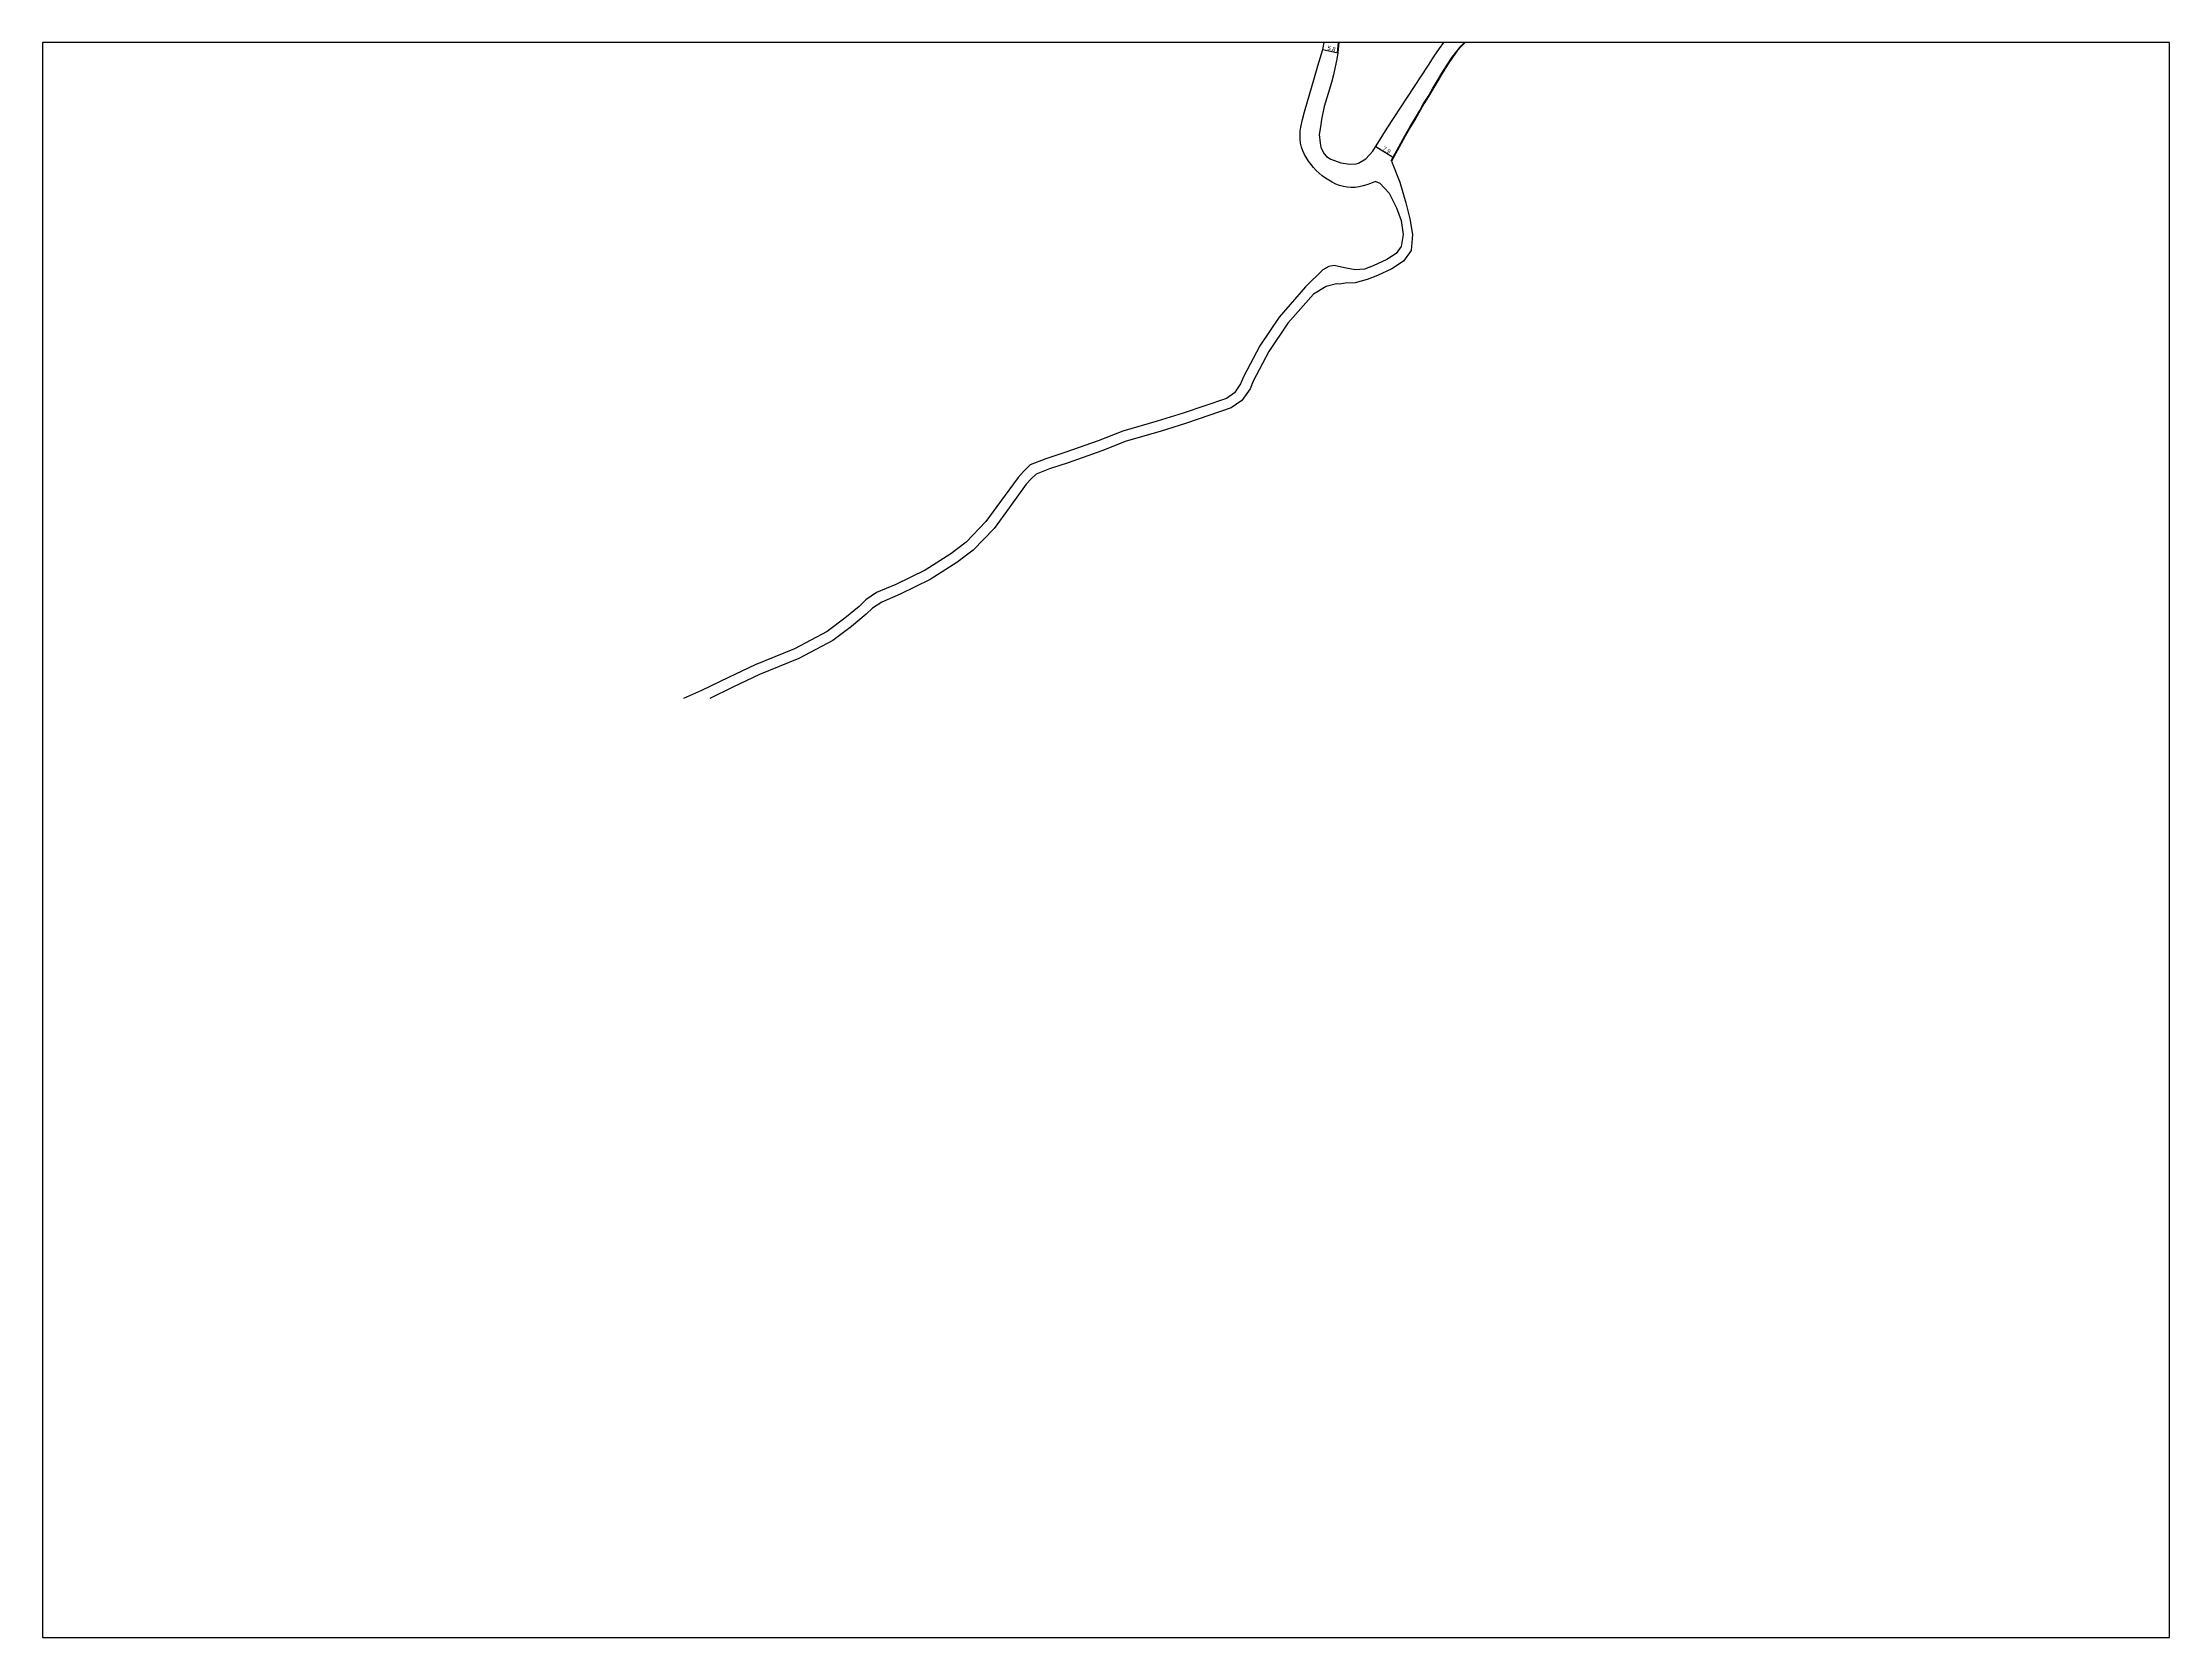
# Model space of a CAD drawing. Header units: metres. Extents: x -24000 to -20800, y -90000 to -87000.
# Drawn here: x -22400 to -21600, y -90000 to -89400 of the extents above; entities that cross this region are included whole.
import ezdxf

# ---------------------------------------------------------------- set-up
doc = ezdxf.new("R2010")
doc.units = ezdxf.units.M
doc.header["$LTSCALE"] = 2.5
for name, color, linetype in [('図郭', 7, 'Continuous'), ('幅員', 7, 'Continuous'), ('歩道・分離帯・安全施設', 7, 'Continuous'), ('道路', 7, 'Continuous')]:
    doc.layers.add(name, color=color, linetype=linetype)
doc.styles.get("Standard").update_dxf_attribs({"font": ''})
doc.styles.get('Standard').set_extended_font_data('@MS PGothic')

msp = doc.modelspace()

# ---------------------------------------------------------------- linework, layer by layer
at = {"layer": '図郭'}
msp.add_lwpolyline([(-22400, -90000), (-21600, -90000), (-21600, -89400), (-22400, -89400)], close=True, dxfattribs=at)
at = {"layer": '幅員'}
for points in [[(-21918.47, -89402.59), (-21912.82, -89403.91)], [(-21898.53, -89439.07), (-21891.87, -89443.28)]]:
    msp.add_lwpolyline(points, dxfattribs=at)
at = {"layer": '歩道・分離帯・安全施設'}
for points in [[(-21912.97, -89403.89), (-21912.52, -89400)], [(-21892.74, -89444.55), (-21887.58, -89435.12), (-21885.58, -89431.61), (-21883.6, -89428.35), (-21882, -89425.51), (-21880.55, -89422.98), (-21878.88, -89420.28), (-21877.16, -89417.43), (-21875.33, -89414.29), (-21873.68, -89411.54), (-21871.66, -89408.33), (-21869.75, -89405.55), (-21867.97, -89403.07), (-21866.41, -89401.26), (-21865.18, -89400)]]:
    msp.add_lwpolyline(points, dxfattribs=at)
at = {"layer": '道路'}
for points in [[(-21898.66, -89452.28), (-21900.46, -89452.98), (-21901.86, -89453.5), (-21903.29, -89453.97), (-21904.75, -89454.3), (-21906.24, -89454.48), (-21907.74, -89454.52), (-21909.24, -89454.43), (-21910.71, -89454.19), (-21912.16, -89453.78), (-21913.55, -89453.22), (-21914.88, -89452.54), (-21916.18, -89451.78), (-21917.44, -89450.97), (-21918.66, -89450.09), (-21919.82, -89449.14), (-21920.92, -89448.12), (-21921.94, -89447.03), (-21922.89, -89445.87), (-21923.78, -89444.66), (-21924.6, -89443.4), (-21925.35, -89442.1), (-21925.98, -89440.74), (-21926.49, -89439.33), (-21926.79, -89437.86), (-21926.94, -89436.37), (-21926.98, -89434.87), (-21926.92, -89433.38), (-21926.73, -89431.89), (-21926.1, -89428.96), (-21925.37, -89426.05), (-21921.56, -89413.1), (-21920.33, -89408.77), (-21918.47, -89402.59), (-21917.9, -89400)], [(-21916.41, -89419.14), (-21917.89, -89424.07), (-21918.89, -89428.9), (-21919.33, -89431.7), (-21919.77, -89434.59), (-21919.48, -89437.92), (-21919.18, -89439.31), (-21918.75, -89440.55), (-21917.91, -89441.93), (-21917.03, -89442.9), (-21915.44, -89443.92), (-21911.63, -89445.26), (-21908.27, -89445.73), (-21905.94, -89445.62), (-21905.01, -89445.39), (-21902.22, -89443.78), (-21899.66, -89440.89), (-21894.3, -89432.21), (-21889.17, -89424.52), (-21878.66, -89408.48), (-21876.55, -89405.12), (-21874.54, -89402.19), (-21872.97, -89400)], [(-21864.97, -89400), (-21865.03, -89400.06), (-21866.3, -89401.36), (-21867.86, -89403.17), (-21869.63, -89405.64), (-21871.53, -89408.41), (-21873.55, -89411.62), (-21875.2, -89414.37), (-21877.03, -89417.51), (-21878.75, -89420.36), (-21880.42, -89423.05), (-21881.87, -89425.58), (-21883.48, -89428.42), (-21885.45, -89431.69), (-21887.45, -89435.2), (-21892.61, -89444.63)], [(-21898.66, -89452.28), (-21898.57, -89452.24)]]:
    msp.add_lwpolyline(points, dxfattribs=at)
at = {"layer": '道路', "flags": 128}
for points in [[(-21912.37, -89400), (-21912.82, -89403.91), (-21913.17, -89406.24), (-21913.76, -89409.18), (-21914.41, -89412.11), (-21915.13, -89415.03), (-21916.41, -89419.14)], [(-21892.61, -89444.63), (-21889.47, -89452.48), (-21887.26, -89460.31), (-21885.72, -89466.29), (-21884.67, -89472.18), (-21885.24, -89478.26), (-21888.04, -89482.26), (-21892.44, -89485.17), (-21897.94, -89487.65), (-21901.81, -89489.15), (-21906.3, -89490.37), (-21910.07, -89490.55), (-21912.01, -89490.84), (-21913.27, -89490.74), (-21917.24, -89491.79), (-21922, -89494.61), (-21931.6, -89505.54)], [(-21898.57, -89452.24), (-21897, -89452.88), (-21893.55, -89456.72), (-21890.75, -89462.13), (-21889.02, -89466.96), (-21888.19, -89472.17), (-21889.02, -89476.68), (-21890.88, -89479.34), (-21894.37, -89481.65), (-21899.49, -89483.96), (-21902.74, -89485.23), (-21906.23, -89485.56), (-21910.29, -89484.75), (-21914.24, -89483.93), (-21916.22, -89484.27), (-21918.43, -89485.54), (-21924.95, -89491.9), (-21934.92, -89503.32)], [(-21934.92, -89503.32), (-21942.14, -89514.12), (-21948.28, -89525.71), (-21949.36, -89528.38), (-21951.72, -89531.8), (-21954.72, -89533.85), (-21971.01, -89539.4), (-21980.77, -89542.45), (-21993.67, -89546.22), (-22002.9, -89549.82), (-22015.48, -89554.27), (-22022.63, -89556.59), (-22028.51, -89558.9), (-22031.01, -89561.37), (-22033.09, -89563.57), (-22039.66, -89572.69), (-22045.19, -89580.2), (-22052.59, -89587.98), (-22058.36, -89592.3), (-22068.06, -89598.46), (-22079.04, -89603.85), (-22086.26, -89606.95), (-22090.38, -89609.67), (-22092.86, -89612.13), (-22098.22, -89616.57), (-22104.88, -89621.53), (-22117.22, -89628.09), (-22131.91, -89634.05), (-22142.05, -89638.9), (-22152.09, -89643.76), (-22158.88, -89646.72)], [(-21931.6, -89505.54), (-21938.7, -89516.18), (-21944.65, -89527.4), (-21945.82, -89530.29), (-21948.85, -89534.69), (-21952.92, -89537.46), (-21969.78, -89543.21), (-21979.6, -89546.28), (-21992.39, -89550.02), (-22001.52, -89553.57), (-22014.19, -89558.06), (-22021.28, -89560.36), (-22026.28, -89562.32), (-22028.14, -89564.17), (-22030.01, -89566.13), (-22036.41, -89575.03), (-22042.12, -89582.78), (-22049.92, -89590.98), (-22056.09, -89595.6), (-22066.09, -89601.95), (-22077.37, -89607.48), (-22084.35, -89610.48), (-22087.84, -89612.79), (-22090.17, -89615.1), (-22095.75, -89619.72), (-22102.74, -89624.92), (-22115.53, -89631.72), (-22130.3, -89637.71), (-22140.41, -89642.55), (-22149.01, -89646.72)]]:
    msp.add_lwpolyline(points, dxfattribs=at)

# ---------------------------------------------------------------- texts
at = {"layer": '幅員'}
for s, rotation, p in [('5.8', 346.8748, (-21916.84, -89402.71)), ('7.9', 327.68957, (-21896.13, -89440.29))]:
    msp.add_text(s, height=1.6, rotation=rotation, dxfattribs=at).set_placement(p)

doc.saveas('drawing.dxf')
